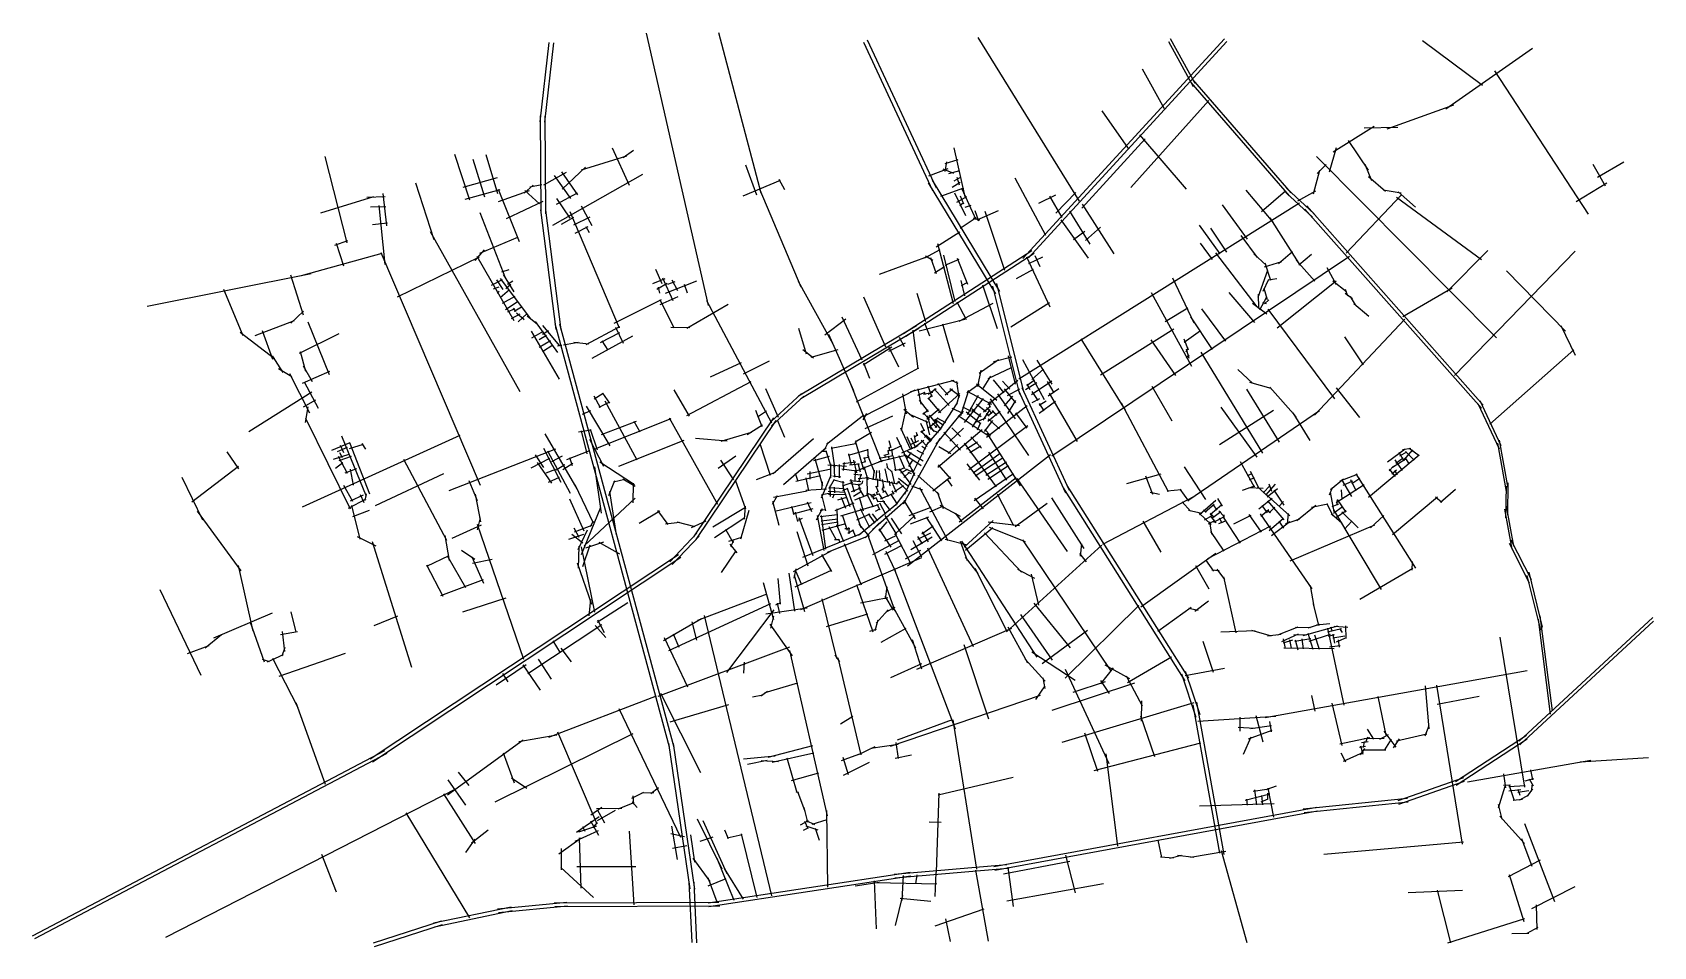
# Model space of a CAD drawing. Header units: metres. Extents: x -7974 to 264, y -42 to 4604.
import ezdxf

# ---------------------------------------------------------------- set-up
doc = ezdxf.new("R2010")
doc.units = ezdxf.units.M
doc.header["$MEASUREMENT"] = 0
doc.layers.add('路网', color=2, linetype='Continuous')

msp = doc.modelspace()

# ---------------------------------------------------------------- linework, layer by layer
at = {"layer": '路网'}
for p, q in [((-5349.9, 4552.8), (-5396.1, 4148.6)), ((-5325.5, 4551.1), (-5371.8, 4146.9)), ((-4855.6, 4599.6), (-4540.6, 3216.2)), ((-4487.5, 4603.6), (-4272.2, 3788.1)), ((-3751.5, 4554), (-3400.9, 3801)), ((-3732.3, 4566.8), (-3381.7, 3813.8)), ((-3170.2, 4577.4), (-2655.6, 3745.9)), ((-2941, 3454.5), (-1916.1, 4570.7)), ((-2912.4, 3458.7), (-1904.3, 4556.8)), ((-2201.7, 4557.1), (-2076.2, 4328.8)), ((-2192.9, 4573.5), (-2067.4, 4345.2)), ((-910.5, 4562.4), (-605.3, 4336.2)), ((-791.5, 4215.1), (-351.9, 4523.7)), ((-2334.2, 4417.8), (-2223.1, 4217.6)), ((-543.8, 4407.9), (-67.9, 3679.3)), ((-2087.9, 4348.3), (-1588.3, 3772.6)), ((-2079, 4364.7), (-1579.5, 3789)), ((-2539.6, 4205.4), (-2405.7, 4013.9)), ((-2392.5, 3814.9), (-1995.2, 4257.4)), ((-1088.9, 4112.9), (-751, 4236.4)), ((-5394.4, 4179.8), (-5390.4, 3682.8)), ((-5370, 4178), (-5366, 3681.1)), ((-1363.4, 3996.1), (-1155.7, 4127.9)), ((-1205.8, 4119.3), (-1035.1, 4121.6)), ((-2642.1, 3710.2), (-2318.6, 4062)), ((-2348.9, 4083.8), (-2111.5, 3807.8)), ((-1288.7, 4054.6), (-1185.6, 3903.8)), ((-6487.7, 3972.6), (-6376.7, 3535)), ((-5828.9, 3984.7), (-5753.6, 3752.3)), ((-5735.9, 3959.1), (-5676.6, 3767.6)), ((-5670.2, 3983.1), (-5610.8, 3784.4)), ((-5183.9, 3906), (-4954, 3976)), ((-5027.4, 4016.4), (-4941.7, 3827.3)), ((-4972.3, 3967.7), (-4919.4, 4005.2)), ((-3335.6, 3937.4), (-3269.1, 3957.6)), ((-3292.3, 4016.6), (-3235.7, 3767.6)), ((-1448.8, 3973.6), (-534.4, 3052)), ((-1382.1, 3894.8), (-1346.7, 4018.7)), ((-5375.6, 3828.3), (-5259.8, 3893.1)), ((-5328.6, 3624.4), (-4871.8, 3883.5)), ((-5322.6, 3875.7), (-5238.9, 3759.3)), ((-5285.6, 3894.5), (-5204, 3778.1)), ((-5282.1, 3806.7), (-5162.9, 3919.6)), ((-4350.5, 3930.5), (-4294.2, 3778.7)), ((-3418.6, 3874.2), (-3321.2, 3911.4)), ((-3348.4, 3910.8), (-3293.1, 3888.5)), ((-3336.1, 3897.5), (-3326.6, 3946.4)), ((-3317.5, 3887.4), (-3261.7, 3901.3)), ((-1463.6, 3782.8), (-1431.8, 3904)), ((-1444.8, 3886), (-1399.6, 3933.2)), ((-1202.6, 3934.6), (-1168.6, 3850.9)), ((-45.1, 3933.9), (17.3, 3823.5)), ((-20.5, 3867.5), (113.5, 3945.1)), ((-6027.2, 3839.3), (-5934.8, 3551.9)), ((-5784.8, 3817.2), (-5610.8, 3866.1)), ((-5775.4, 3756.8), (-5597.5, 3805)), ((-5606.3, 3807.6), (-5500.9, 3541.4)), ((-5605.5, 3745), (-5448.6, 3799.7)), ((-5474.3, 3785.9), (-5429, 3826.8)), ((-5472.4, 3800.6), (-5397.8, 3732)), ((-5445.5, 3818.7), (-5385.3, 3829.9)), ((-4362.4, 3773.8), (-4172.6, 3853.5)), ((-4067.9, 3308.6), (-4276.6, 3801.8)), ((-4180.3, 3857), (-4151.6, 3806)), ((-3421.3, 3839.2), (-3079.6, 3274.6)), ((-3402.1, 3852), (-3060.4, 3287.4)), ((-3357.9, 3771.5), (-3241.5, 3814.5)), ((-3300.6, 3816.5), (-3260.2, 3843.4)), ((-3289.8, 3848.8), (-3254.8, 3870.3)), ((-3276.9, 3867.6), (-3265.1, 3828.4)), ((-3250.6, 3808), (-3179.9, 3652.5)), ((-2981.9, 3865.3), (-2826.7, 3572.4)), ((-2773.1, 3684.7), (-2672.5, 3790.5)), ((-1807.9, 3801.8), (-1671, 3638.6)), ((-1728.1, 3693), (-1606.2, 3798.1)), ((-1604.4, 3789.4), (-1469.2, 3664.8)), ((-1601.7, 3811.4), (-1460.4, 3681.2)), ((-1543, 3748.1), (-1451.5, 3797.8)), ((-1184.4, 3871.7), (-1098.1, 3796.8)), ((-1110.8, 3803.8), (-1018.6, 3787.9)), ((-1034, 3793.6), (-945, 3716.1)), ((-130, 3744.8), (26.5, 3838.9)), ((-6508.2, 3687.2), (-6239.1, 3770.3)), ((-6275.2, 3766.1), (-6181, 3769.7)), ((-6256.2, 3717.8), (-6178.6, 3718.4)), ((-6213.9, 3724), (-6183.5, 3424.2)), ((-6193.2, 3784.4), (-6174.9, 3620.6)), ((-5564.3, 3658.6), (-5378.8, 3745.8)), ((-5310, 3730.1), (-5203.3, 3788.6)), ((-5310, 3759.3), (-5243.8, 3659.7)), ((-5185, 3721.7), (-5132, 3622.8)), ((-3288.3, 3788.5), (-3232.4, 3672.7)), ((-3276.1, 3741.2), (-3226.2, 3769.5)), ((-3260.6, 3724.3), (-3242.4, 3738.8)), ((-3259.6, 3772.6), (-3242.7, 3732.8)), ((-3233.4, 3715.8), (-3204.4, 3725.8)), ((-2960.9, 2842.7), (-1534.9, 3737.6)), ((-2859.1, 3736.4), (-2773.1, 3778.1)), ((-2806.2, 3771), (-2743.3, 3663.3)), ((-2639.3, 3731.2), (-2479.4, 3478)), ((-1928.5, 3726.8), (-1800.6, 3553.6)), ((-1498.6, 3721.7), (-602.3, 2709.9)), ((-1297.4, 3482.1), (-1014.9, 3780.7)), ((-1041.9, 3766), (-611.1, 3449.5)), ((-6245.2, 3626.7), (-6169.4, 3635.3)), ((-5699.6, 3687.9), (-5569.5, 3352.9)), ((-5391.8, 3701.4), (-5313.3, 3093.9)), ((-5367.4, 3699.6), (-5289, 3092.1)), ((-5286.1, 3628.9), (-5222.3, 3664.9)), ((-5242.2, 3693.3), (-4992.6, 3102.1)), ((-5223.2, 3625), (-5140.2, 3665.7)), ((-3260.1, 3608.1), (-3178.3, 3662.7)), ((-3192.6, 3661.6), (-3161.7, 3651.2)), ((-3185, 3698.5), (-3166, 3645.4)), ((-3173.6, 3651.6), (-3065.5, 3699.2)), ((-3133.8, 3695.4), (-3033.9, 3394.9)), ((-2747.3, 3651.7), (-2608.5, 3456.2)), ((-2704.4, 3694.9), (-2601.2, 3527.3)), ((-1686.7, 3660.6), (-1539, 3428.6)), ((-1507.4, 3705.3), (-611.1, 2693.5)), ((-6436.5, 3522.7), (-6370.6, 3545.5)), ((-5953.1, 3592.2), (-5496.2, 2778.1)), ((-5700.1, 3481.5), (-5506.5, 3563.3)), ((-5215.8, 3583.8), (-5150.2, 3618)), ((-5161.5, 3617.2), (-5144.6, 3586.8)), ((-3382.3, 3513.6), (-3261.7, 3589.5)), ((-2683.3, 3550.9), (-2626.6, 3593.7)), ((-2623, 3546.6), (-2546.9, 3614.2)), ((-2045.2, 3623.4), (-1939.7, 3477.9)), ((-1987.8, 3608.3), (-1906.8, 3487.1)), ((-1833.5, 3572.1), (-1751, 3459.2)), ((-6607.2, 3368), (-6195.8, 3481.7)), ((-6430.4, 3533.2), (-6393.4, 3416.8)), ((-6203.1, 3485.6), (-5698.5, 2303.4)), ((-6117.9, 3259.5), (-5701.8, 3463.1)), ((-5723.9, 3444.2), (-5676.1, 3498.8)), ((-5714.7, 3466.9), (-5527.2, 3140.2)), ((-3670, 3375.2), (-3421, 3466.7)), ((-3547.7, 3073.7), (-2895, 3495.5)), ((-3535.8, 3059.8), (-2883.1, 3481.5)), ((-3439.2, 3458.3), (-3361.1, 3500.8)), ((-3434.9, 3468.9), (-3397.7, 3445.7)), ((-3375.4, 3531.1), (-3294.3, 3225.3)), ((-3344.8, 3472.2), (-3285.9, 3236.1)), ((-2921.7, 3462.6), (-2804.5, 3208.5)), ((-2909.8, 3428.6), (-2838.7, 3463.4)), ((-2879.5, 3470.5), (-2855.5, 3413.3)), ((-2793.1, 2451.7), (-1281.5, 3467.3)), ((-2040.6, 3533.2), (-1978.6, 3449.6)), ((-1962.5, 3482.6), (-1751.2, 3208.6)), ((-1767.8, 3478.7), (-1704.9, 3420)), ((-1641.7, 3430), (-1571.3, 3490.9)), ((-1538.1, 3422.3), (-1474.3, 3476.9)), ((-786.7, 3285.7), (-578.2, 3496.1)), ((-747.2, 2860.1), (-135, 3491.2)), ((-7391.3, 3213), (-6557, 3379.2)), ((-5589, 3387.1), (-5551, 3398.9)), ((-4808.1, 3399.9), (-4775.9, 3328.3)), ((-3409.5, 3459.5), (-3381.1, 3378.6)), ((-3389.5, 3382.3), (-3338.3, 3413.9)), ((-3336, 3420.8), (-3264.6, 3451.8)), ((-3275.5, 3455.5), (-3222.1, 3323.8)), ((-2973.2, 3353.2), (-2886.7, 3400.7)), ((-1744.9, 3258.8), (-1696.8, 3395.3)), ((-1713.4, 3411.6), (-1625, 3439)), ((-1712.1, 3432.5), (-1683.2, 3344.3)), ((-1552.6, 3446.2), (-1457.9, 3339.5)), ((-1395.9, 3409.6), (-1349.3, 3322.4)), ((-484, 3392.5), (-183.6, 3084.5)), ((-7003.2, 3299.5), (-6905, 3063.1)), ((-6662.9, 3371.1), (-6598.3, 3168.7)), ((-5640.2, 3319.7), (-5584.4, 3347.4)), ((-5631.5, 3300.4), (-5602.1, 3311.4)), ((-5615.9, 3346.3), (-5584.1, 3297.9)), ((-5597, 3353), (-5443.3, 3147.5)), ((-5597, 3257), (-5549.1, 3296.6)), ((-5581, 3374), (-5527, 3284.6)), ((-5569, 3301.9), (-5542.9, 3323.4)), ((-5559.6, 3323.9), (-5531.8, 3341.8)), ((-4821.4, 3328.3), (-4757.9, 3352.4)), ((-4800.8, 3298.3), (-4748, 3329.6)), ((-4794.8, 3308.2), (-4787.1, 3279)), ((-4772.9, 3356.6), (-4718.9, 3241.3)), ((-4756.6, 3278.6), (-4597.4, 3340.8)), ((-4744.2, 3324.9), (-4708.1, 3338.2)), ((-4724, 3345.5), (-4696.5, 3292.3)), ((-4661.8, 3323.6), (-4645.9, 3279.9)), ((-4082.9, 3339.4), (-3906.2, 3021.8)), ((-3256, 3342), (-3238, 3265.4)), ((-3253.5, 3317.6), (-3224.3, 3332.8)), ((-3145.8, 3320), (-3070.7, 3098.7)), ((-3094.9, 3314.1), (-2957.5, 2764.9)), ((-3075.7, 3326.9), (-2938.3, 2777.7)), ((-2180.4, 3356.9), (-2071.5, 3128.3)), ((-1720.2, 3289.2), (-1690.7, 3349)), ((-1716.7, 3304), (-1699.9, 3245.8)), ((-1694.8, 3346.3), (-1650.4, 3353.1)), ((-1648.9, 3103.1), (-1348.3, 3340.4)), ((-1365.1, 3340.7), (-1296.7, 3286.2)), ((-1303.6, 3298.6), (-1291.7, 3264.9)), ((-1010.5, 3159.1), (-759.6, 3305.6)), ((-5613, 3279.8), (-5601.6, 3288.3)), ((-5585, 3227.5), (-5520.6, 3263.3)), ((-5569.3, 3194.8), (-5505.7, 3238.6)), ((-5018.3, 3126.1), (-4776.5, 3245.8)), ((-4785.7, 3245.8), (-4714.5, 3102.4)), ((-4784.5, 3220.3), (-4693.1, 3261.9)), ((-4648.6, 3100), (-4438.3, 3222.4)), ((-4548.4, 3241.3), (-4218.2, 2619.4)), ((-3750.2, 3259.7), (-3639.5, 3005.9)), ((-3479.1, 3277.7), (-3436.4, 3135.3)), ((-3276.4, 3234.8), (-3229.6, 3145)), ((-3264.9, 3135.5), (-3091.5, 3228)), ((-3001.3, 3107.9), (-2806.3, 3230.2)), ((-2288.7, 3281.7), (-2083.4, 2906.9)), ((-1894.2, 3281), (-1764.6, 3129.1)), ((-1773.3, 3226.9), (-1700.5, 3173.2)), ((-1742.4, 3200.9), (-1743.4, 3272.8)), ((-1736.3, 3193.5), (-1701.7, 3259.2)), ((-1723.9, 3230.4), (-1705.4, 3226.7)), ((-1713.6, 3224.6), (-1691.7, 3243.8)), ((-1303.6, 3278.8), (-1265.9, 3251)), ((-1277.2, 3261.9), (-1252.2, 3218.6)), ((-1259.2, 3226.6), (-1182.8, 3161)), ((-6842.6, 3063.8), (-6642.6, 3140.2)), ((-6660.9, 3126.8), (-6595.5, 3186.5)), ((-6574.3, 3133), (-6465.5, 2865.3)), ((-5558, 3182.8), (-5521.9, 3200.8)), ((-5539.2, 3149.5), (-5495.9, 3173.5)), ((-5530.6, 3201.8), (-5516.8, 3184.7)), ((-5525.2, 3186.4), (-5485.1, 3211)), ((-5514.2, 3179.3), (-5475.6, 3145.1)), ((-5505.7, 3133.6), (-5459.4, 3174.9)), ((-5460.3, 3162.9), (-5406.6, 3121.3)), ((-5418.5, 3133.7), (-5306.3, 2976.2)), ((-3946.5, 3066.6), (-3839.8, 3147.6)), ((-3860.8, 3158.5), (-3758.7, 2939.7)), ((-3468.1, 3087.4), (-3235, 3147.1)), ((-2217.9, 3133.7), (-2101.9, 3203.9)), ((-2088.7, 3158.8), (-1979.8, 2992.3)), ((-2032.7, 3198.5), (-1911.8, 3034.4)), ((-1695.4, 3197.2), (-1357.5, 2741.7)), ((-1458.6, 2658.6), (-1000.1, 3146.5)), ((-6917.4, 3080.8), (-6743.1, 2946.9)), ((-6807.1, 3088.5), (-6753.6, 2943.7)), ((-6616.7, 2973.3), (-6414.4, 3074.1)), ((-5438.9, 3085.3), (-5296.7, 2841.4)), ((-5436.9, 3052.2), (-5377.3, 3084.9)), ((-5398.7, 3043.2), (-5361.6, 3064.6)), ((-5382.2, 3113.6), (-5296.3, 3010.5)), ((-5381.6, 3069.4), (-5350.9, 3089)), ((-5319.1, 3124.1), (-4738.4, 972.6)), ((-5294.8, 3122.3), (-4714, 970.8)), ((-5159.9, 3018), (-4989, 3109.7)), ((-5129.8, 2948.6), (-4922.1, 3061.8)), ((-5087.4, 3027.3), (-4988.6, 3078.9)), ((-5011.7, 3106), (-4971.6, 3024.3)), ((-4730.4, 3105.7), (-4633.1, 3103.6)), ((-4081.2, 2756.9), (-3481.3, 3114.6)), ((-4080.8, 3100.8), (-4041.9, 2970.5)), ((-4069.3, 2743), (-3469.5, 3100.7)), ((-3929.1, 3069.6), (-3801.2, 2784.2)), ((-3569.1, 3054.9), (-3543.5, 3008.1)), ((-3500.1, 3090.1), (-3474.1, 2894.3)), ((-3441.4, 3127.8), (-3415.7, 3061.7)), ((-3348.6, 3122.3), (-3294.2, 2927.8)), ((-2546.3, 2862.8), (-2173.5, 3096.6)), ((-2120.8, 3028.6), (-2037.6, 3088.4)), ((-1307.2, 3055.8), (-1211, 2914.8)), ((-207.1, 3113.7), (-135.1, 2962.7)), ((-6612.7, 2982.6), (-6585.5, 2881.8)), ((-5399.4, 3003.4), (-5341.9, 3037.2)), ((-5382.7, 2981.7), (-5329.9, 3015.8)), ((-5306, 3010.8), (-5283.7, 3014.5)), ((-5274.6, 3015.4), (-5200.7, 3028.8)), ((-5222.3, 3029.2), (-5145.8, 3021.7)), ((-5080, 3035.8), (-5049.2, 2988.7)), ((-4058.2, 2991.7), (-4004.3, 2949.7)), ((-4017, 2953.7), (-3880.2, 2992.2)), ((-3752.2, 2914.4), (-3606.8, 3005.7)), ((-3623.7, 3007.6), (-3572.4, 2904.7)), ((-3621.7, 2983), (-3537.7, 3026.4)), ((-2646.5, 3045.8), (-2421.6, 2683.7)), ((-2290.5, 3041.3), (-2165.8, 2860.7)), ((-2122.2, 3046.7), (-2100.8, 2990.3)), ((-2111.7, 2979.6), (-2101.3, 3002.5)), ((-2111.7, 2995.3), (-2097.3, 2948.8)), ((-2036.3, 2978.8), (-1723.5, 2464.7)), ((-567.4, 2612.1), (-142, 2991.1)), ((-6756.3, 2959.8), (-6701.9, 2874.7)), ((-6723.3, 2894.8), (-6655.1, 2855.4)), ((-6597.5, 2909.7), (-6552.4, 2829.5)), ((-4528.9, 2853.1), (-4370.6, 2925.7)), ((-4360.4, 2868.3), (-4228.6, 2934.7)), ((-3786.1, 2726), (-3469.8, 2899.6)), ((-3750.3, 2923.6), (-3719.4, 2846.3)), ((-3169.6, 2804.3), (-3152.7, 2887.1)), ((-3163.4, 2871.2), (-3065.5, 2941.7)), ((-3117.6, 2844.8), (-2997.9, 2900.5)), ((-3089.8, 2931.8), (-2996.9, 2955.3)), ((-3015.3, 2960), (-2980.3, 2815.4)), ((-2943, 2940.8), (-2832.8, 2737.6)), ((-2896.1, 2839.1), (-2835.3, 2893)), ((-2870.2, 2937.3), (-2794, 2815.9)), ((-2110.9, 2950.7), (-2095.2, 2963.5)), ((-1848.6, 2891.1), (-1773.4, 2820.5)), ((-6666.7, 2870.1), (-6566.2, 2670.5)), ((-6601.4, 2821.3), (-6462.1, 2881.6)), ((-6593.4, 2827.9), (-6521.8, 2694.7)), ((-4647.7, 2656.4), (-4321.3, 2829.1)), ((-3656.8, 2420.3), (-3821.9, 2833)), ((-3510.9, 2778.7), (-3289.8, 2837)), ((-3424.2, 2808.2), (-3403.8, 2751.6)), ((-3372.7, 2819.5), (-3322.8, 2761.2)), ((-3305.5, 2837), (-3271.9, 2821.3)), ((-3278.9, 2829.6), (-3266, 2747.9)), ((-3225.4, 2772), (-3162.4, 2816.9)), ((-3176.1, 2817.8), (-3072.9, 2735)), ((-3145.9, 2788.3), (-3103.5, 2856.1)), ((-3119.1, 2712.7), (-2966.4, 2836.3)), ((-3092.5, 2837.7), (-3037.1, 2772.2)), ((-3043.8, 2831.4), (-3007.3, 2790.6)), ((-2927.6, 2789.4), (-2870, 2824.9)), ((-2921.4, 2818), (-2906.2, 2789.7)), ((-2920.3, 2808.6), (-2882.2, 2837.7)), ((-2897.8, 2763), (-2793.3, 2833.5)), ((-2817.3, 2830), (-2783.4, 2771.5)), ((-2285.6, 2805.6), (-2183.3, 2629.8)), ((-1789.3, 2826.5), (-1680.5, 2796.2)), ((-6873.6, 2575.3), (-6553.5, 2777.4)), ((-6596.8, 2701.3), (-6534.4, 2737.1)), ((-5121.1, 2756), (-5088.9, 2697.5)), ((-5120.1, 2742), (-5073, 2769.4)), ((-5093.3, 2699.1), (-5042.9, 2723.7)), ((-5077.8, 2770.1), (-5040.7, 2719.5)), ((-5064.4, 2730.7), (-4901.8, 2432.1)), ((-4714.5, 2786.5), (-4636.7, 2652.7)), ((-4247.9, 2794.5), (-4183.7, 2648.3)), ((-4220.3, 2626.6), (-4065.6, 2768.3)), ((-4218.2, 2603.7), (-4053.7, 2754.4)), ((-3745.4, 2655.4), (-3488.7, 2786.4)), ((-3553.2, 2766.4), (-3533.3, 2665.8)), ((-3475.4, 2792.4), (-3458.6, 2714.8)), ((-3474.4, 2760), (-3436.9, 2775.1)), ((-3467.1, 2734.8), (-3422.8, 2676.1)), ((-3445.8, 2765.5), (-3398.2, 2775.9)), ((-3445.7, 2775.1), (-3435.7, 2763.7)), ((-3423.4, 2746.2), (-3359.3, 2670.8)), ((-3422.6, 2765.5), (-3381.4, 2794.1)), ((-3422, 2739.1), (-3401.5, 2761.1)), ((-3391.5, 2792.4), (-3315.4, 2707.9)), ((-3369.2, 2670.9), (-3261.5, 2768)), ((-3364.1, 2581.1), (-3273.4, 2721)), ((-3335.4, 2761.7), (-3298.1, 2791.9)), ((-3311.7, 2794.3), (-3261.5, 2757.3)), ((-3276.4, 2714), (-3265.1, 2756.5)), ((-3255.6, 2657.3), (-3215.6, 2784.8)), ((-3237.2, 2621.8), (-3141.3, 2742.9)), ((-3224.5, 2780.3), (-3101, 2714.6)), ((-3222.5, 2661.5), (-3165.9, 2760.8)), ((-3109.5, 2727.4), (-3111.1, 2700.5)), ((-3107.8, 2741.9), (-2912.8, 2453.3)), ((-3069.2, 2766.8), (-2980, 2639.7)), ((-3036, 2793), (-2977.5, 2720.4)), ((-3034.8, 2706.3), (-2991.6, 2754.5)), ((-3019.1, 2757.7), (-2955.9, 2793)), ((-3016.7, 2666.8), (-2977.4, 2732.6)), ((-2965.4, 2786.4), (-2724, 2264.4)), ((-2946.2, 2799.2), (-2704.8, 2277.2)), ((-2895.9, 2778.5), (-2864.7, 2733)), ((-2893.4, 2723.2), (-2854.2, 2742.7)), ((-2858.6, 2669.3), (-2775.8, 2730.1)), ((-2858.3, 2709.8), (-2823.3, 2731.5)), ((-2811.6, 2755.9), (-2757.9, 2793.3)), ((-2808.1, 2770.8), (-2664.7, 2524.3)), ((-2442, 2720.4), (-2202.7, 2270.5)), ((-1804.9, 2790.9), (-1638.5, 2522)), ((-1686.3, 2800.1), (-1552.2, 2650)), ((-1349.4, 2796.5), (-1230.7, 2647)), ((-619.5, 2733.5), (-511.7, 2503.8)), ((-6586.1, 2643.1), (-6359.9, 2182.3)), ((-6585.5, 2620.5), (-6572.2, 2700.9)), ((-5177.8, 2663.4), (-5136.2, 2681.3)), ((-5160.2, 2705), (-5039.3, 2503.4)), ((-5111.5, 2489.5), (-4728, 2641.9)), ((-4737.4, 2644.3), (-4492.9, 2206.8)), ((-4612.3, 2040), (-4206.4, 2644.6)), ((-4298.7, 2684.3), (-4266.7, 2600.9)), ((-4289.9, 2649.6), (-4243.5, 2679.9)), ((-3938.2, 2510.9), (-3749, 2659.7)), ((-3753, 2634.6), (-3734.2, 2666.3)), ((-3741.8, 2590.5), (-3601.6, 2655.8)), ((-3535.1, 2688.1), (-3559.9, 2580.3)), ((-3545.4, 2689.3), (-3496.6, 2649)), ((-3512.8, 2661.6), (-3423, 2622.5)), ((-3448.5, 2662.8), (-3422.8, 2685.2)), ((-3447.7, 2670.8), (-3414.8, 2636.4)), ((-3429.7, 2638.6), (-3367, 2690.5)), ((-3424.7, 2654.5), (-3408.2, 2586)), ((-3416.9, 2658.3), (-3358.3, 2585.7)), ((-3392, 2637.2), (-3378.5, 2619.1)), ((-3389.8, 2631.6), (-3371, 2644.1)), ((-3387.6, 2638.1), (-3343.9, 2607.6)), ((-3382.2, 2511.6), (-3243.4, 2681.2)), ((-3378.8, 2644.4), (-3334.7, 2621.8)), ((-3302.2, 2694.1), (-3245.9, 2669.1)), ((-3269.8, 2656.5), (-3107.1, 2548.1)), ((-3248.4, 2700.6), (-3204.4, 2678.2)), ((-3229.4, 2675.2), (-3154.4, 2615.3)), ((-3209, 2696.4), (-3184.6, 2681.8)), ((-3198.4, 2683.8), (-3152.7, 2651.2)), ((-3196.8, 2596.6), (-3154, 2667.1)), ((-3176.8, 2714.4), (-3127, 2676.5)), ((-3176.4, 2625.1), (-3129.5, 2644.7)), ((-3142.1, 2633.3), (-3106.6, 2687.1)), ((-3141.7, 2674.8), (-3105.4, 2704.6)), ((-3127.4, 2666.3), (-3111.5, 2654.4)), ((-3126.2, 2546.7), (-2918.6, 2707.3)), ((-3126.2, 2698.1), (-3098.9, 2667.1)), ((-3119.7, 2627.5), (-3055.7, 2679.3)), ((-3117.7, 2656.1), (-3090.3, 2680.1)), ((-3116.4, 2640.2), (-3058.9, 2589.2)), ((-3097.7, 2681.8), (-3075.6, 2657.3)), ((-2978.1, 2669.7), (-2920.3, 2593.2)), ((-2858.1, 2717.3), (-2834.2, 2680.1)), ((-2097.5, 2227.7), (-1433.5, 2682.8)), ((-1941.3, 2510), (-1667.2, 2683.2)), ((-1934.9, 2699.5), (-1751.6, 2444.7)), ((-1569.1, 2670.7), (-1482.7, 2528.9)), ((-628.3, 2717.1), (-520.5, 2487.4)), ((-6601.4, 2193), (-5800.8, 2557.2)), ((-5369.9, 2563.6), (-5206.8, 2284.8)), ((-5198.7, 2574.1), (-5134.3, 2584.5)), ((-5185.8, 2578.2), (-5156.7, 2462)), ((-5139.9, 2588), (-5104.3, 2481.7)), ((-5081.7, 2560.4), (-4903.6, 2627.8)), ((-4917.2, 2627.8), (-4888.1, 2574.5)), ((-4600.5, 2026), (-4194.5, 2630.7)), ((-4473.6, 2526.6), (-4320.2, 2571.3)), ((-4341.4, 2560.5), (-4263.1, 2609.2)), ((-4189.9, 2635.2), (-4152.6, 2546.4)), ((-3792.6, 2523.1), (-3710.1, 2572)), ((-3562.3, 2593.6), (-3512.2, 2483.4)), ((-3493.8, 2555.8), (-3485.8, 2517.8)), ((-3493.2, 2547.3), (-3475, 2560.9)), ((-3483, 2572.8), (-3477.3, 2553.8)), ((-3461, 2617.6), (-3443.2, 2578.4)), ((-3460.1, 2571.2), (-3441.3, 2585.6)), ((-3459.6, 2578.2), (-3410.3, 2523.4)), ((-3440.1, 2544.6), (-3428.5, 2556.2)), ((-3434.6, 2557.5), (-3402.9, 2531.4)), ((-3434.5, 2631.5), (-3415.8, 2558.6)), ((-3431.2, 2506.8), (-3353.1, 2595.6)), ((-3420.7, 2593.6), (-3380.8, 2626.6)), ((-3415.3, 2606.4), (-3393.9, 2575.7)), ((-3400.8, 2581.9), (-3371.5, 2570)), ((-3400, 2618.3), (-3377.8, 2595.8)), ((-3386.5, 2596.3), (-3373, 2609.5)), ((-3372.2, 2394.9), (-3147.5, 2585.3)), ((-3342, 2571.2), (-3258, 2481)), ((-3312.8, 2526), (-3242.8, 2593)), ((-3301.3, 2594.3), (-3258.2, 2550)), ((-3215.8, 2381.5), (-2915.7, 2605.2)), ((-3170.7, 2584.3), (-3154.4, 2621.4)), ((-3136, 2575.8), (-3093.6, 2631.2)), ((-3134, 2586), (-3105.4, 2554.6)), ((-3124.7, 2567.2), (-2955.1, 2299.9)), ((-6986.7, 2471.9), (-6927.4, 2386.5)), ((-6453.1, 2481.1), (-6359.2, 2519.3)), ((-6423.1, 2474.3), (-6372, 2496.5)), ((-6410, 2505.5), (-6392.7, 2468.5)), ((-6402.9, 2553.2), (-6277.7, 2246.3)), ((-6363.2, 2520.3), (-6261.7, 2259)), ((-6362, 2489.4), (-6291.3, 2511.5)), ((-6299.5, 2514.1), (-6280.6, 2484.9)), ((-5856.2, 2275.7), (-5313.5, 2486.8)), ((-5377.4, 2490.9), (-5289.4, 2318.2)), ((-5357.1, 2476.4), (-5240.7, 2262)), ((-5257.7, 2432.4), (-5141.4, 2478.5)), ((-5143.2, 2535.8), (-5071.1, 2399.1)), ((-4993.3, 2399.8), (-4662.2, 2530.6)), ((-4604.3, 2541), (-4444.1, 2528.2)), ((-4277.9, 2514.9), (-4224.6, 2354)), ((-4209.4, 2362.5), (-4005.3, 2539)), ((-4157.2, 2306.1), (-3940.2, 2493.5)), ((-3964.7, 2475.2), (-3937.8, 2474.9)), ((-3949.3, 2482.7), (-3928, 2523.3)), ((-3942.6, 2476.5), (-3915.9, 2399)), ((-3915, 2491.2), (-3790.6, 2514.9)), ((-3896.8, 2393.4), (-3910.8, 2496.8)), ((-3827.7, 2455.3), (-3725.1, 2484.6)), ((-3793.9, 2512.5), (-3785.8, 2531.3)), ((-3790.8, 2522.3), (-3750.6, 2382.1)), ((-3729.6, 2485.9), (-3726.8, 2442.3)), ((-3628.2, 2475.3), (-3617.2, 2484.6)), ((-3626.5, 2479), (-3623.2, 2457.9)), ((-3623, 2490.1), (-3611.7, 2500)), ((-3622, 2530.5), (-3611.8, 2494.7)), ((-3621.2, 2494.3), (-3617.4, 2477.5)), ((-3611.8, 2478.9), (-3556.2, 2504.3)), ((-3607.3, 2485.4), (-3605.3, 2449.5)), ((-3583.5, 2546.7), (-3490.9, 2352.5)), ((-3555.6, 2467.6), (-3472.5, 2503.6)), ((-3547.9, 2208.5), (-3361.2, 2541.7)), ((-3529.9, 2550.6), (-3503.3, 2486.7)), ((-3526.8, 2475.6), (-3446.9, 2425.5)), ((-3509.9, 2543.6), (-3486.1, 2493.4)), ((-3509.1, 2511.3), (-3469.9, 2530.3)), ((-3500.2, 2365.5), (-3421.7, 2521.7)), ((-3494.6, 2492), (-3444.4, 2530.6)), ((-3480.5, 2480.2), (-3446, 2462.2)), ((-3456.9, 2532), (-3426.5, 2500)), ((-3454.6, 2501.3), (-3433.7, 2487.9)), ((-3367.3, 2499.2), (-3306.8, 2463.2)), ((-3320.5, 2462.8), (-3272, 2508.7)), ((-3239.2, 2516), (-3077, 2294.1)), ((-3228, 2486.9), (-3171.4, 2522.7)), ((-3209.8, 2467.9), (-3155.3, 2501.8)), ((-3205.3, 2548.2), (-3151.4, 2489.9)), ((-1088.5, 2422), (-998.3, 2488)), ((-1025.8, 2452.4), (-989.7, 2472.3)), ((-1011.9, 2484.4), (-968.9, 2490.4)), ((-1004.8, 2428.9), (-959.2, 2482.5)), ((-996.7, 2474.6), (-952.7, 2429.8)), ((-978.1, 2491.5), (-927.3, 2454.2)), ((-529.3, 2515.7), (-484.6, 2271.1)), ((-520.5, 2532.1), (-475.8, 2287.5)), ((-7164.5, 2218.1), (-6927.4, 2398.9)), ((-6443.1, 2435.3), (-6364.9, 2459.5)), ((-6433.4, 2389.4), (-6396.3, 2418.2)), ((-6420.5, 2449.8), (-6374.9, 2363.6)), ((-6414.4, 2428.8), (-6351.6, 2450.8)), ((-6412.7, 2468.5), (-6400.5, 2443.7)), ((-6087.8, 2434.9), (-5869.7, 2023.9)), ((-5439.4, 2390), (-5344.2, 2440.3)), ((-5419.8, 2457.3), (-5376.6, 2392.1)), ((-5409.4, 2417.4), (-5335.9, 2312)), ((-5333.8, 2423.3), (-5280.2, 2452.3)), ((-5313, 2380.5), (-5268.1, 2408.3)), ((-5278.5, 2382.6), (-5227, 2413.7)), ((-5244.4, 2444), (-5231.1, 2402.9)), ((-5116.8, 2395), (-5083.9, 2160.4)), ((-5090.2, 2421.2), (-4915.2, 2306.2)), ((-4489, 2388.7), (-4399.2, 2451)), ((-4477.3, 2429.2), (-4411.1, 2329.3)), ((-4002.7, 2427.3), (-3924.2, 2449.6)), ((-3997.6, 2438.5), (-3958.6, 2300.2)), ((-3931.9, 2405.4), (-3837.6, 2398.8)), ((-3917.9, 2411.3), (-3917.9, 2340.1)), ((-3901.9, 2408.4), (-3897.8, 2343.9)), ((-3875, 2408.2), (-3873.6, 2339.6)), ((-3855, 2413), (-3790.1, 2422)), ((-3851.5, 2377.7), (-3848.1, 2418)), ((-3826.5, 2461.5), (-3813.6, 2403.8)), ((-3821.5, 2405.6), (-3770.6, 2411.7)), ((-3800.9, 2429.4), (-3786.9, 2365.6)), ((-3792, 2374.5), (-3742.4, 2392.8)), ((-3779.6, 2414.9), (-3767.4, 2369.8)), ((-3763, 2416.2), (-3740.6, 2422.8)), ((-3762.8, 2385), (-3648.3, 2430.1)), ((-3750.8, 2440.1), (-3722.7, 2447.4)), ((-3748.4, 2397.7), (-3728.3, 2330)), ((-3747.5, 2444), (-3741.7, 2420.3)), ((-3730.4, 2455.8), (-3695.6, 2367.3)), ((-3672.4, 2422.8), (-3537.7, 2454.6)), ((-3671.7, 2439.1), (-3600, 2453.5)), ((-3647.4, 2454.6), (-3621, 2462.1)), ((-3644.6, 2457.4), (-3638.2, 2443.3)), ((-3634, 2413), (-3629.5, 2388.7)), ((-3632.5, 2394), (-3604.9, 2369.3)), ((-3626, 2451.7), (-3620.5, 2433.6)), ((-3599.9, 2448.2), (-3588.2, 2375.8)), ((-3570.4, 2452.8), (-3542.5, 2387.6)), ((-3570.1, 2379), (-3541.7, 2392.7)), ((-3546.5, 2461.8), (-3457, 2403.1)), ((-3529.5, 2440.5), (-3506.2, 2469.1)), ((-3527.6, 1892.5), (-2800.2, 2458.8)), ((-3520.9, 2398.1), (-3498.5, 2433.2)), ((-3371.4, 2405.5), (-3309.4, 2335.4)), ((-3226.4, 2411.6), (-3160.9, 2327.5)), ((-3193.2, 2365.1), (-3056.3, 2465.1)), ((-3183.2, 2349.5), (-3040.8, 2443.8)), ((-3128.8, 2353), (-3023.8, 2421.4)), ((-3118.2, 2334), (-3013.4, 2403.3)), ((-3115.3, 2470), (-3024.1, 2328.9)), ((-2120.5, 2395.3), (-2013.7, 2230.2)), ((-1837, 2423), (-1765.9, 2293.8)), ((-1183.8, 2241.3), (-926.7, 2457.6)), ((-1079.7, 2376), (-1056.9, 2399)), ((-1062.6, 2394.2), (-999, 2434.3)), ((-1050.9, 2430.8), (-1013.1, 2376.6)), ((-1046, 2414.2), (-1008.4, 2440.8)), ((-1030.8, 2471), (-1004.4, 2426.4)), ((-998.7, 2441.7), (-979, 2411.8)), ((-7213.9, 2343.3), (-7109.6, 2126.5)), ((-6385.3, 2364.6), (-6325.4, 2387.7)), ((-6358.6, 2383.8), (-6344.3, 2302.8)), ((-6230.8, 2199.6), (-5882.5, 2362)), ((-5756.5, 2326.4), (-5713.7, 2225.1)), ((-5362.4, 2365.1), (-5314.2, 2384.7)), ((-5351.7, 2317.4), (-5296, 2342.7)), ((-5217.9, 2306.6), (-5124.2, 2110.9)), ((-5015.8, 2325.4), (-5046.5, 2249)), ((-4963.8, 2331.3), (-5021.5, 2318.3)), ((-4911, 2295.3), (-4974, 2333.3)), ((-4921.6, 2212.7), (-4919.4, 2312.3)), ((-4402.5, 2329.3), (-4350.2, 2182.9)), ((-4294.2, 2332.3), (-4198.6, 2368.4)), ((-4097.7, 2363.3), (-4083.9, 2322.6)), ((-4095.1, 2323.7), (-3968.8, 2352)), ((-4043.4, 2340.7), (-4030.9, 2273.7)), ((-4037.3, 2360.1), (-3914.2, 2385.3)), ((-4021.3, 2333.2), (-4021.5, 2371.9)), ((-3961.1, 2319.5), (-3964.2, 2280.4)), ((-3964, 2237.6), (-3915.4, 2353.1)), ((-3924.5, 2286.4), (-3898.2, 2332.8)), ((-3906.3, 2349.4), (-3865.7, 2344.4)), ((-3902.2, 2330), (-3849.3, 2317)), ((-3860.4, 2385), (-3785.7, 2375.3)), ((-3856.8, 2299.5), (-3804.3, 2317.2)), ((-3855.8, 2322.3), (-3854.1, 2283)), ((-3820.2, 2326.1), (-3765, 2321.8)), ((-3816.7, 2332.6), (-3798.4, 2268)), ((-3815.4, 2311), (-3768.1, 2303.6)), ((-3799.8, 2358.4), (-3759.1, 2354.9)), ((-3793.8, 2379.1), (-3794.9, 2321)), ((-3778.2, 2302.2), (-3756.2, 2312.9)), ((-3777.3, 2336.7), (-3723.6, 2341.6)), ((-3773.7, 2319.4), (-3761.5, 2360.5)), ((-3773.7, 2310.2), (-3772, 2281.7)), ((-3756.4, 2324.5), (-3758.6, 2308.9)), ((-3738, 2342.4), (-3579.5, 2309.8)), ((-3730.9, 2246.2), (-3731.6, 2349.6)), ((-3697.1, 2379.6), (-3702.9, 2329.9)), ((-3685, 2377.4), (-3688.6, 2328.2)), ((-3679.2, 2335.7), (-3680, 2294.4)), ((-3670.3, 2377.7), (-3667.2, 2325.9)), ((-3656.2, 2331.3), (-3647.6, 2288.1)), ((-3642.4, 2385.5), (-3627.5, 2315.5)), ((-3621, 2323.4), (-3616.6, 2299)), ((-3608.5, 2375.4), (-3593.5, 2309.5)), ((-3608.4, 2321.1), (-3584.7, 2267.9)), ((-3592.7, 2383.1), (-3563.4, 2380.4)), ((-3587.1, 2309.3), (-3566.5, 2321.5)), ((-3576.1, 2322.6), (-3526.1, 2272.9)), ((-3572.8, 2337.5), (-3520.2, 2295.5)), ((-3570, 2385.7), (-3510.3, 2305.9)), ((-3561.8, 2365.2), (-3524.6, 2384.6)), ((-3546, 2341.6), (-3516.6, 2369.1)), ((-3540.9, 2257.1), (-3490.3, 2367.2)), ((-3536.7, 2385.1), (-3507, 2372.1)), ((-3525, 2368.8), (-3508.6, 2362.8)), ((-3511.8, 2371.7), (-3500.8, 2382.3)), ((-3474.9, 2351.9), (-3366.9, 2254.9)), ((-3398.3, 2273.1), (-3309.4, 2344.4)), ((-3327.7, 2334.2), (-3302.5, 2298.3)), ((-3264.3, 2115.9), (-2974.9, 2342.1)), ((-3188.8, 2224.6), (-2988.8, 2361.7)), ((-2971.1, 2335.9), (-2716, 1965.7)), ((-2413.2, 2310.7), (-2237.5, 2360.2)), ((-2317, 2349.8), (-2281.9, 2257.7)), ((-1799.4, 2351), (-1775.3, 2361.2)), ((-1789.1, 2329.6), (-1763.1, 2341.9)), ((-1786.7, 2373.4), (-1741.1, 2286.6)), ((-1705.8, 2251.7), (-1657.5, 2308.1)), ((-1690.9, 2309.7), (-1676.7, 2272.8)), ((-1377.5, 2280.6), (-1311.1, 2334.7)), ((-1349.7, 2215), (-1207.3, 2306.9)), ((-1329, 2325.1), (-1241.1, 2358.4)), ((-1322.3, 2331.4), (-1271.1, 2245.4)), ((-1312.6, 2302.3), (-1263.8, 2324.4)), ((-1275.3, 2331.8), (-1248.2, 2275)), ((-1270.1, 2311.4), (-1228.3, 2338.5)), ((-1248.1, 2360.4), (-946.1, 1880.2)), ((-1080.4, 2384.1), (-1049, 2347.4)), ((-1066.5, 2360.2), (-1041.5, 2381.1)), ((-1052.2, 2376.6), (-1039.4, 2355.3)), ((-476.9, 2313.8), (-479.1, 2152.7)), ((-6392.5, 2302), (-6346.9, 2220.9)), ((-6367.8, 2185.7), (-6278.2, 2233.5)), ((-6356.9, 2223.3), (-6291.9, 2253.8)), ((-6309, 2254.8), (-6289.3, 2213.8)), ((-6283.7, 2225.2), (-6276, 2259.3)), ((-5724, 2257.6), (-5697.5, 2116.9)), ((-5244.9, 2232.5), (-5171.5, 2070.5)), ((-5170.6, 1994.2), (-4911.5, 2236.5)), ((-5042.2, 2270.8), (-5008.1, 2050)), ((-4212.4, 2206.6), (-4187.9, 2249.6)), ((-4207.8, 2241.9), (-4036.9, 2273.1)), ((-4043.8, 2277.6), (-3938.8, 2284.3)), ((-3963.3, 2253.4), (-3944.1, 2172)), ((-3961.9, 2254.5), (-3916.3, 2264.4)), ((-3929.9, 2271.4), (-3843.3, 2267.2)), ((-3928.2, 2257.3), (-3838.5, 2255.6)), ((-3926.1, 2290), (-3849.6, 2285.7)), ((-3922.6, 2299.4), (-3920.9, 2244.6)), ((-3906.4, 2239.1), (-3898.6, 2258.4)), ((-3895.7, 2263.4), (-3898.4, 2292.8)), ((-3880.7, 2227.3), (-3835.1, 2240.9)), ((-3863.7, 2240.9), (-3842.6, 2185.2)), ((-3856.4, 2276), (-3829.8, 2287.1)), ((-3856.3, 2291.6), (-3820.7, 2194)), ((-3833.1, 2287.8), (-3765, 2086.8)), ((-3811.6, 2270.1), (-3762.9, 2288.7)), ((-3801.4, 2247), (-3761, 2272.1)), ((-3794.5, 2227.5), (-3725.6, 2255.4)), ((-3775.7, 2291.1), (-3748.2, 2244.9)), ((-3772.6, 2241.7), (-3752.8, 2172.5)), ((-3736.2, 2263.1), (-3706.5, 2251.1)), ((-3733.4, 2258.7), (-3702, 2191.9)), ((-3714.2, 2250.5), (-3691.8, 2258.8)), ((-3709.3, 2243), (-3690.4, 2251.5)), ((-3706.9, 2247.4), (-3696.1, 2231)), ((-3705.8, 2076.8), (-3535.1, 2225.8)), ((-3700.8, 2232.4), (-3685.3, 2239.9)), ((-3695.7, 2259.6), (-3691, 2248)), ((-3688.7, 2240.5), (-3678.4, 2218.3)), ((-3688.6, 2298.5), (-3675.4, 2268.4)), ((-3687.6, 2292.1), (-3677.7, 2299)), ((-3686.3, 2263.5), (-3674.3, 2273.5)), ((-3685.4, 2266.9), (-3680.9, 2253.6)), ((-3685.2, 2254.9), (-3669.8, 2259.2)), ((-3675.2, 2261), (-3654.8, 2230.8)), ((-3664.1, 2232.6), (-3596.5, 2261.3)), ((-3657.3, 2285), (-3646.3, 2267.1)), ((-3655, 2224.4), (-3615.2, 2174.2)), ((-3654.9, 2276.7), (-3648.7, 2298.8)), ((-3652.1, 2267.6), (-3636.5, 2273.6)), ((-3642.4, 2275.4), (-3625.3, 2245)), ((-3613, 2258), (-3580.4, 2206.3)), ((-3606.6, 2274.5), (-3597, 2257)), ((-3592.9, 2269.7), (-3547.2, 2301.1)), ((-3587, 2201.5), (-3531.4, 2274.2)), ((-3545.4, 2225.5), (-3488.1, 2132.2)), ((-3507.4, 2299.1), (-3450.1, 2278.7)), ((-3465.8, 2290.5), (-3322.8, 2021.2)), ((-3377, 2269.4), (-3346.5, 2184.9)), ((-3186.6, 2236.8), (-3143.3, 2182.3)), ((-3072, 2258), (-2988.4, 2097.6)), ((-2795.5, 2238.8), (-2631.8, 1981.2)), ((-2736.8, 2288.4), (-2117.6, 1308.2)), ((-2717.6, 2301.2), (-2098.4, 1321)), ((-2534.9, 2002.3), (-2068, 2246.3)), ((-2294, 2267), (-2246.7, 2256.6)), ((-2207.9, 2273.7), (-2135.9, 2280.1)), ((-2142.6, 2282.5), (-2099.9, 2220.9)), ((-2043.3, 2153.8), (-1960.7, 2226.6)), ((-1951.2, 2234.4), (-1928.8, 2196.2)), ((-1824.8, 2277.1), (-1761.4, 2300)), ((-1793.4, 2290.9), (-1720, 2287.8)), ((-1748.5, 2294.3), (-1583.8, 2147)), ((-1741.3, 2182.3), (-1673.9, 2236.3)), ((-1719.3, 2264), (-1684, 2300.5)), ((-1699.7, 2242.9), (-1647.5, 2286.3)), ((-1664.8, 2277.4), (-1615.2, 2201.1)), ((-1382.4, 2253.9), (-1367.5, 2290.6)), ((-1380.1, 2266.8), (-1360.1, 2167.9)), ((-1343.2, 2229.8), (-1299.9, 2165.6)), ((-1318.9, 2231), (-1321.9, 2278.8)), ((-1063.4, 2051.6), (-834.7, 2242.7)), ((-844.4, 2242.8), (-812, 2215.5)), ((-818.8, 2215.5), (-743.3, 2282.8)), ((-485.8, 2297.4), (-487.9, 2136.3)), ((-7137.4, 2170.3), (-6915.3, 1867.5)), ((-6351.6, 2199.1), (-6310.4, 2028.2)), ((-6345.7, 2143.4), (-6261.5, 2176.2)), ((-5183.8, 1949.8), (-5086.1, 2191.5)), ((-4890.4, 2109.2), (-4785.7, 2172.4)), ((-4797.7, 2173.6), (-4745.2, 2103.5)), ((-4517.1, 2090.7), (-4350, 2191.3)), ((-4374.6, 2030.5), (-4331.2, 2175.3)), ((-4352.3, 2195.8), (-4357.2, 2129.7)), ((-4213.4, 2221.8), (-4180.2, 2100.1)), ((-4201.2, 2169.7), (-4015.9, 2214.2)), ((-4102.9, 2152.3), (-4114.7, 2193.7)), ((-4107.5, 2156.4), (-4006.7, 2184.6)), ((-4084, 2118.5), (-4095.8, 2164.6)), ((-4013.4, 2167.7), (-4035.4, 2216.8)), ((-3989, 2127.3), (-3959.1, 2183.9)), ((-3985.7, 2148), (-3951.7, 1969.9)), ((-3971.7, 2175.9), (-3943.8, 2178.8)), ((-3970.5, 2143.7), (-3882.4, 2154.1)), ((-3965.2, 2148), (-3944.2, 1977.3)), ((-3895.4, 2173.4), (-3798.5, 2212.3)), ((-3886.4, 2182.2), (-3883.3, 2085.2)), ((-3865.8, 2147), (-3672.7, 2204.7)), ((-3859.2, 2151.5), (-3833.8, 2073.4)), ((-3784.9, 2126.8), (-3717.1, 2157.6)), ((-3776.4, 2049.2), (-3577.6, 2211.7)), ((-3767.4, 2183.5), (-3719.4, 2090)), ((-3726.4, 2157.6), (-3693.8, 2109.1)), ((-3707.2, 2157.3), (-3679.3, 2121.9)), ((-3689.4, 2170.8), (-3666.9, 2182.2)), ((-3682.2, 2205.8), (-3667.5, 2177.7)), ((-3681.7, 2221.6), (-3641.7, 2220.2)), ((-3668.8, 2212.7), (-3639.5, 2155.8)), ((-3643, 2148.3), (-3582.4, 2051.7)), ((-3594, 2052), (-3489.2, 2148.4)), ((-3517.9, 2147.8), (-3407.6, 2190.6)), ((-3511.5, 2105.8), (-3418.2, 2142.1)), ((-3413.2, 2167.9), (-3343.7, 2197.1)), ((-3363.4, 2201.7), (-3260.2, 2145.1)), ((-3285.7, 2160.4), (-3251.3, 2116.8)), ((-2979.5, 2091.9), (-2817.1, 2211)), ((-2131.8, 2218.5), (-2088.8, 2170.8)), ((-2099.4, 2175.7), (-2031.2, 2160.5)), ((-2044.8, 2159.7), (-1984.3, 2103.5)), ((-2022.3, 2176.7), (-2010.2, 2165.9)), ((-2017.2, 2127.1), (-1975.3, 2150)), ((-2014.5, 2166.9), (-1969.5, 2205.3)), ((-1989.6, 2153.2), (-1929.1, 2203.9)), ((-1989.1, 2146.2), (-1961, 2110.6)), ((-1988.6, 2159.8), (-1970.8, 2137.9)), ((-1975.5, 2137.9), (-1934.3, 2168.3)), ((-1973.8, 2203.3), (-1955.2, 2176.2)), ((-1970.7, 2114.3), (-1918.7, 2142.9)), ((-1944.3, 2172.7), (-1917.7, 2144.1)), ((-1919, 2152.2), (-1920.4, 2133.2)), ((-1868.8, 2106.2), (-1781.4, 2150.5)), ((-1792.2, 2154.3), (-1730.8, 2063.8)), ((-1734.7, 2156.6), (-1473.1, 1775)), ((-1731.5, 2144.9), (-1691.7, 2178.4)), ((-1726.7, 2199.7), (-1700.3, 2161.8)), ((-1700.7, 2175.6), (-1683.4, 2163.8)), ((-1698, 2222.5), (-1614, 2126.4)), ((-1688.9, 2161.8), (-1660.9, 2190.2)), ((-1639.8, 2195), (-1616.4, 2219.1)), ((-1595.4, 2105.9), (-1591.1, 2159.4)), ((-1548.5, 2123.3), (-1452.9, 2200.9)), ((-1474.7, 2190.7), (-1390.5, 2207.8)), ((-1395.5, 2209.2), (-1366.3, 2147.6)), ((-1374.4, 2159.4), (-1319.8, 2110.6)), ((-1369, 2193.5), (-1334.9, 2207.6)), ((-1363, 2177.3), (-1120.8, 1772.5)), ((-1362.3, 2160.3), (-1317.1, 2194.3)), ((-1346.4, 2140.5), (-1298.6, 2174.7)), ((-1345.6, 2223.9), (-1346, 2200.6)), ((-1319.7, 2167.6), (-1236.4, 2085.6)), ((-1173.9, 2085.3), (-1107.4, 2148.4)), ((-493.1, 2179.9), (-456.6, 1976.8)), ((-484.2, 2196.3), (-447.8, 1993.2)), ((-5840.3, 2033.3), (-5691.3, 2100.3)), ((-5712, 2075.9), (-5696.2, 2136.7)), ((-5477.5, 1417.5), (-5711.4, 2103.6)), ((-5223.2, 2085.8), (-5197.1, 2038.4)), ((-5219.3, 2066), (-5129.8, 2099.8)), ((-5200.6, 1975.5), (-5152.6, 2076.4)), ((-5137.4, 2092.2), (-5123.5, 2120.9)), ((-4756.6, 2106.6), (-4684.5, 2114.8)), ((-4700, 2116.4), (-4607.6, 2092.1)), ((-4624.7, 2087.3), (-4550.5, 2122)), ((-4507.5, 2036), (-4353.6, 2137.6)), ((-4452.2, 2079.2), (-4413.8, 2009)), ((-4090, 2067), (-4032.9, 1893)), ((-4088.6, 2123.1), (-4061.5, 2134.4)), ((-4079.9, 2138), (-4008, 1945.3)), ((-3965.7, 2122.2), (-3880.3, 2131.2)), ((-3964.8, 2102.5), (-3879.8, 2116.3)), ((-3960.1, 2074.4), (-3841, 2107.2)), ((-3926.6, 2092.4), (-3889.9, 2024.4)), ((-3887.2, 2103.4), (-3852.5, 2016.4)), ((-3844.9, 2081.8), (-3820.7, 2082.1)), ((-3830.6, 2059.2), (-3802.3, 2075.1)), ((-3826.8, 2086.9), (-3824.2, 2056.7)), ((-3806.7, 2077.7), (-3791.1, 2042.4)), ((-3774.6, 2104.9), (-3722.5, 2042.3)), ((-3741.4, 2034.3), (-3670.1, 2112)), ((-3672.1, 2080.3), (-3611.3, 1988.2)), ((-3671.4, 2069.5), (-3631.2, 2117)), ((-3610.7, 2135.2), (-3557.5, 2055.8)), ((-3586.7, 2062.6), (-3587.2, 2047.5)), ((-3475.2, 2027.5), (-3407.9, 2060.7)), ((-3454.5, 2056.1), (-3396.3, 2095.8)), ((-3453, 2065.8), (-3422.9, 2015.4)), ((-3432, 2140.5), (-3354.4, 2019.2)), ((-3239.8, 1987.5), (-3091.3, 2123.7)), ((-3232.7, 1972.2), (-3093.5, 2087)), ((-3136.1, 2060), (-2947.3, 1861.1)), ((-3117.4, 2117), (-2957.6, 2098.3)), ((-3111.7, 2088.5), (-2929.5, 2015.8)), ((-2331.4, 2119.7), (-2240.5, 1962.7)), ((-2001.7, 1930.6), (-1680.9, 2096)), ((-1997, 2105.8), (-1965.1, 2122.3)), ((-1991.9, 2115.9), (-1982.3, 2053.7)), ((-1987.1, 2067.5), (-1920.5, 1966.6)), ((-1945.7, 2108.5), (-1906.5, 2122.9)), ((-1943.2, 2136.8), (-1929.5, 2111)), ((-1922.4, 2139.4), (-1835.9, 2008.1)), ((-1689.7, 2071.6), (-1617.1, 2135.1)), ((-1676.8, 2047.4), (-1584.7, 2117.4)), ((-1640.8, 2119.3), (-1616.7, 2083.8)), ((-1606.1, 2105.9), (-1533, 2131.9)), ((-1582.6, 1918.7), (-1151.6, 2100.5)), ((-1307, 2079.5), (-1270, 2120.5)), ((-6323.3, 2041.6), (-6229.4, 1994.6)), ((-6246.9, 2015.8), (-6047.4, 1377.8)), ((-5878.8, 2046.1), (-5856.6, 1920.5)), ((-5247.3, 2028.8), (-5172.2, 2053.5)), ((-5232, 2053.2), (-5177.3, 2009.3)), ((-5197.4, 1991.9), (-5200.8, 1881.4)), ((-5115.5, 1657.1), (-5184, 1989)), ((-5177, 1889.3), (-5140.1, 1998.9)), ((-5162.1, 1984.1), (-5070, 2014.5)), ((-5095.5, 2012.4), (-4990.7, 1952.9)), ((-4734.3, 1913.2), (-4597.5, 2058)), ((-4722.4, 1899.3), (-4585.6, 2044.1)), ((-4435.1, 2018.6), (-4368.6, 2038.3)), ((-4430.6, 2002.7), (-4394.1, 1958.1)), ((-4411.9, 2019.2), (-4426.8, 1989.1)), ((-4058.6, 1937.3), (-3762.4, 2056.9)), ((-3933.2, 1961.4), (-3733, 2041.2)), ((-3898.8, 2025.8), (-3873.3, 2025.8)), ((-3879.8, 2029.4), (-3870, 2010.7)), ((-3849.2, 2005.8), (-3763, 1796.8)), ((-3731.6, 2057.2), (-3591.4, 1664.8)), ((-3702.8, 1950.5), (-3567.3, 2022.3)), ((-3642.2, 2020.1), (-3580.5, 2047.9)), ((-3642.2, 1951.9), (-3553.5, 1998.4)), ((-3588.4, 2051.3), (-3511.5, 1906.5)), ((-3510.9, 1975), (-3401, 2040.3)), ((-3500.5, 2020.9), (-3455.2, 1938.1)), ((-3475.8, 2041.9), (-3452.3, 2004)), ((-3426.1, 1983.9), (-3193.7, 1481.9)), ((-3335.5, 2028.7), (-3228.7, 2001.1)), ((-3260, 2017.5), (-3224.3, 1920.1)), ((-3252.8, 2017.4), (-2870.1, 1427.9)), ((-3024.4, 1557.2), (-2539.6, 1997.2)), ((-2943, 2024.1), (-2495.1, 1361.1)), ((-2648.2, 1941.4), (-2641.3, 2005.1)), ((-469.7, 2008.7), (-367.6, 1806.5)), ((-460.9, 2025.1), (-358.8, 1822.9)), ((-6257.6, 911), (-4691.1, 1950.7)), ((-6245.7, 897.1), (-4679.2, 1936.8)), ((-5970.9, 1897.9), (-5888.4, 1739.2)), ((-5969.1, 1890.4), (-5856.7, 1944.5)), ((-5863.7, 1937.6), (-5772.9, 1782.3)), ((-5793.2, 1972.1), (-5725.3, 1926.6)), ((-5740.6, 1939.2), (-5680.9, 1805.1)), ((-5738.4, 1906.9), (-5637.1, 1926.1)), ((-5206.2, 1908.3), (-5132.3, 1697.8)), ((-4473.1, 1858.8), (-4398.3, 1968.7)), ((-4105.9, 1864.6), (-3912.4, 1970.5)), ((-4069, 1671), (-3453.5, 1934.8)), ((-3964.6, 1950.5), (-3914.1, 1863.2)), ((-3636.8, 1966.8), (-3589.4, 1867)), ((-3537.8, 1928.4), (-3459.5, 1971.5)), ((-3234.2, 1936.5), (-3169.3, 1854.4)), ((-2617.7, 1912.6), (-2651, 1955.6)), ((-2342.2, 1684.4), (-1959.8, 1956.5)), ((-2063.5, 1894.9), (-1995.1, 1775.8)), ((-2012.6, 1924), (-1971.4, 1866.3)), ((-963.1, 1914.8), (-963.7, 1870.3)), ((-6928.5, 1893.8), (-6853.4, 1560.4)), ((-5898.7, 1742.6), (-5682, 1822.6)), ((-4186.6, 1828.4), (-4174.5, 1697.7)), ((-4130.3, 1855.2), (-4101.7, 1662.1)), ((-4103.2, 1845.4), (-4050.2, 1660.9)), ((-4102.5, 1829.6), (-4093.2, 1877.4)), ((-4098.5, 1785.5), (-3913.3, 1870.4)), ((-4096.5, 1866.5), (-4065.8, 1797.2)), ((-3595.8, 1882.3), (-3285.4, 1065)), ((-3184.9, 1880.5), (-3021.8, 1560.5)), ((-2967.4, 1875.1), (-2881.7, 1830.4)), ((-2898.1, 1849.5), (-2861.6, 1692.8)), ((-1981.4, 1872.3), (-1942.9, 1869)), ((-1955.3, 1876.5), (-1915.8, 1822.7)), ((-1920.6, 1837.5), (-1859.1, 1551.9)), ((-1229.1, 1723.3), (-958.7, 1880.5)), ((-379.2, 1843.9), (-310.3, 1564.9)), ((-370.3, 1860.3), (-301.5, 1581.3)), ((-7325.6, 1772.3), (-7117.4, 1337.8)), ((-5786.5, 1659.4), (-5565.7, 1730.8)), ((-4592.1, 1616.3), (-4240.5, 1750.2)), ((-4260.5, 1807.9), (-4207.5, 1619.6)), ((-3786.3, 1798.4), (-3703.5, 1556.8)), ((-3766.2, 1705.1), (-3627.7, 1732.1)), ((-3642, 1738.5), (-3600.2, 1667.9)), ((-3639, 1724.2), (-3630.7, 1785.2)), ((-1480.8, 1793.3), (-1463, 1685.4)), ((-7051.7, 1526.3), (-6754.4, 1653.6)), ((-6661.5, 1658.5), (-6635.7, 1556)), ((-5143.9, 1638.6), (-5136.7, 1721.4)), ((-5104.2, 1606.3), (-4949, 1705.8)), ((-4740.1, 1461.6), (-4222, 1702)), ((-4445.4, 1350.9), (-4204.7, 1668.7)), ((-4247, 1648.6), (-4037.2, 1679.9)), ((-4195.6, 1695.1), (-4170.4, 1705.9)), ((-4189.8, 1703), (-4178.3, 1651.2)), ((-3962.4, 1724.7), (-3888.7, 1420.9)), ((-3938.7, 1585), (-3728.2, 1648.1)), ((-3686.2, 1601.1), (-3625.4, 1669.5)), ((-3635.8, 1659.2), (-3590.2, 1681.8)), ((-3601, 1686.3), (-3486.3, 1476.8)), ((-2884.5, 1703.8), (-2700.5, 1476.6)), ((-2725.2, 1321.8), (-2351.4, 1691.7)), ((-2254.5, 1561.3), (-2086, 1682.7)), ((-2097.9, 1677.8), (-2050.9, 1666.6)), ((-2066.3, 1663.1), (-1998.2, 1714.3)), ((-1466, 1699.9), (-1439.5, 1589.6)), ((-6866.7, 1607.1), (-6795.8, 1404.4)), ((-6237.3, 1589.2), (-6117.1, 1637.8)), ((-5456.9, 1344.8), (-5080.6, 1593.8)), ((-5114.2, 1589), (-5060.5, 1527.7)), ((-5102.4, 1619.1), (-5068.1, 1553.7)), ((-4767.2, 1513.2), (-4574.2, 1624.9)), ((-4623.3, 1607.9), (-4599.3, 1515.6)), ((-4560.9, 1640.9), (-4217.7, 215.9)), ((-4227.3, 1596.3), (-4112.4, 1435.8)), ((-4207.5, 1636.6), (-4222.8, 1576.5)), ((-3717.7, 1561.4), (-3684.7, 1570.3)), ((-3690.6, 1563.7), (-3675.8, 1617.7)), ((-3660.2, 1504.1), (-3534.6, 1576.1)), ((-3480.1, 1367.3), (-2996.4, 1575.8)), ((-3017.2, 1582.4), (-2916.8, 1400.3)), ((-2952.6, 1644.6), (-2791.9, 1413.9)), ((-2843.6, 1396.8), (-2612.6, 1566.3)), ((-1778.4, 1565.7), (-1678.8, 1536.1)), ((-1644.9, 1542.1), (-1542.8, 1582.6)), ((-1555.3, 1580.7), (-1478.8, 1579.2)), ((-1517.1, 1538.5), (-1340.8, 1587.8)), ((-1492, 1578), (-1432.4, 1596)), ((-1448.3, 1592.8), (-1381.6, 1600.2)), ((-1392.9, 1556.6), (-1322.6, 1574.6)), ((-1392.1, 1576.2), (-1309.5, 1184.5)), ((-1377.7, 1582.6), (-1370, 1560)), ((-1359.1, 1585.4), (-1289.5, 1580.9)), ((-1331.3, 1574.6), (-1318.3, 1553.2)), ((-1301.8, 1587.8), (-1299.3, 1524.2)), ((-419, 1001.8), (259.9, 1630.7)), ((-414.9, 983.1), (264, 1612)), ((-322.1, 1621.8), (-260.7, 1139.4)), ((-313.2, 1638.2), (-251.9, 1155.8)), ((-7186.2, 1447.2), (-7076.1, 1488.3)), ((-7096.1, 1476.1), (-7013.1, 1543)), ((-6712.9, 1543.2), (-6627.3, 1559.6)), ((-6704.9, 1559.2), (-6693.6, 1457.2)), ((-5328.9, 1511.2), (-5291.7, 1450.3)), ((-4764.3, 1529.3), (-4644.4, 1277.9)), ((-4718.1, 1546.6), (-4689.4, 1479.3)), ((-3503.5, 1518), (-3455.4, 1369.5)), ((-3241, 1492.2), (-3115.6, 1114.8)), ((-2025.7, 1509.4), (-1973.8, 1352.9)), ((-1935.4, 1557.6), (-1761.1, 1563.4)), ((-1698.3, 1537.6), (-1628.9, 1545.1)), ((-1625.2, 1508.9), (-1539.8, 1547.9)), ((-1618.8, 1521.2), (-1608.5, 1473.4)), ((-1617.1, 1501), (-1569.9, 1516)), ((-1586.5, 1516.9), (-1577.4, 1474.8)), ((-1563.5, 1542.9), (-1500.8, 1541.5)), ((-1559.3, 1509.8), (-1477.2, 1523.5)), ((-1557.1, 1517.2), (-1543.1, 1466.4)), ((-1523.4, 1521.3), (-1516.6, 1470.8)), ((-1492.4, 1550.1), (-1467.9, 1468.4)), ((-1486.2, 1510.5), (-1378.4, 1544.9)), ((-1459.2, 1541.8), (-1435.9, 1470)), ((-1388, 1534.9), (-1356.7, 1543.3)), ((-1382.8, 1481.8), (-1328, 1487.7)), ((-1366.3, 1526.3), (-1304, 1536.8)), ((-1365.7, 1545.8), (-1357, 1499.3)), ((-1346.7, 1506.4), (-1295.9, 1528.6)), ((-1338.4, 1516.8), (-1334.4, 1479.8)), ((-517.2, 1530.4), (-392.4, 768.3)), ((-6805.6, 1417.9), (-6770.1, 1406)), ((-6780, 1405.3), (-6697.4, 1442.2)), ((-6754.4, 1423.1), (-6625.9, 1172.9)), ((-6720.1, 1331.2), (-6383, 1449.4)), ((-6705.4, 1435.6), (-6690.1, 1479.8)), ((-5404.6, 1418.8), (-5338.5, 1316.5)), ((-5288.5, 1474.5), (-5236.3, 1405.1)), ((-4793.9, 1230.1), (-4124.8, 1480.5)), ((-4359, 1346.7), (-4354.8, 1402.9)), ((-4127.2, 1462.1), (-3934.5, 622)), ((-3896.9, 1441), (-3873.1, 1405.4)), ((-3881, 1424.5), (-3764.2, 931.5)), ((-2929.8, 1419), (-2828.1, 1306.7)), ((-2896, 1455.3), (-2675.7, 1311.6)), ((-2408.9, 1300.4), (-2186.1, 1430.2)), ((-1614.4, 1476.8), (-1359.1, 1472.9)), ((-5617.3, 1288.7), (-5464.7, 1391.8)), ((-5585, 1346.1), (-5557.7, 1302.8)), ((-5481.9, 1389.8), (-5392.9, 1260.4)), ((-3611.8, 1325.2), (-3454.7, 1396.6)), ((-2838.8, 1322.7), (-2828.7, 1268.7)), ((-2726.6, 1367.2), (-2503.9, 888)), ((-2544.3, 1293.2), (-2481, 1373.6)), ((-2524.2, 1389.1), (-2398.8, 1320.2)), ((-2415.2, 1332.9), (-2334.3, 1181.9)), ((-2134.6, 1344.1), (-2061.5, 1123.7)), ((-2116.4, 1335.7), (-1915.8, 1372.4)), ((-2115.4, 1356.8), (-2042.3, 1136.5)), ((-1709.6, 1122.3), (-378.8, 1361.4)), ((-4783, 1245.7), (-4579.5, 843.2)), ((-4314.8, 1226.2), (-4261.8, 1236.5)), ((-4272.1, 1231.6), (-4238.5, 1255.6)), ((-4250.9, 1249.6), (-4084.2, 1298.7)), ((-2874.5, 1212.7), (-2826.9, 1282.2)), ((-2791.9, 1159.3), (-2371.4, 1298.5)), ((-2684.7, 1250.5), (-2521.5, 1304.1)), ((-2546.1, 1310.3), (-2502.7, 1243.1)), ((-896.3, 1283.5), (-878.6, 1065.1)), ((-838.6, 1287), (-708.6, 477.5)), ((-6636.1, 1198.2), (-6486.4, 782.8)), ((-5349.1, 1022.6), (-4802.6, 1232.5)), ((-4993.7, 1167.1), (-4680.4, 513.9)), ((-4733.2, 1099.6), (-4435.5, 1188.3)), ((-3614.1, 976), (-2851.2, 1235.6)), ((-2741.3, 996.4), (-2069.9, 1197.3)), ((-2338.2, 1207.1), (-2339.3, 1102.8)), ((-2077.9, 1186.4), (-1942.3, 432.2)), ((-2058.7, 1199.2), (-1919.6, 425.7)), ((-1474.8, 1234.1), (-1457.4, 1154.7)), ((-1370.1, 1195.1), (-1319.7, 978.8)), ((-1136.4, 1228.9), (-1095.8, 1031.4)), ((-834.9, 1189.5), (-621.6, 1230.5)), ((-3867, 1089), (-3805, 1127.9)), ((-3577.3, 1008.4), (-3299.1, 1112.5)), ((-3297.3, 1110.8), (-3177.2, 351.4)), ((-2343.5, 1130.4), (-2272.4, 923.7)), ((-2052.2, 1103.5), (-1655.1, 1128.7)), ((-1846.8, 1073.4), (-1763.7, 1067.2)), ((-1837.9, 1124.3), (-1838.8, 1052)), ((-1782.9, 1065.8), (-1678.3, 1080.6)), ((-1756.7, 1132.3), (-1721.8, 997.8)), ((-1686.9, 1101.7), (-1678.4, 1049)), ((-896.2, 1029.1), (-875.5, 1081.1)), ((-5865.2, 729.3), (-5480.6, 1009)), ((-5621.8, 694.1), (-4921.1, 1041.4)), ((-5502.3, 999.1), (-5309, 1033)), ((-5305.9, 1048.9), (-5105.3, 582.1)), ((-4741.8, 990.8), (-4633.7, 250.8)), ((-4717.5, 989.1), (-4609.3, 249)), ((-3586.8, 995.2), (-3575.1, 913)), ((-2627.4, 1044.6), (-2561.3, 849.9)), ((-2578.9, 852.1), (-2036.2, 992.7)), ((-1819.7, 934.8), (-1780.5, 1023.5)), ((-1794.5, 1014.1), (-1673.4, 1058.3)), ((-1330.6, 988.6), (-1178.2, 1019.4)), ((-1219.4, 994), (-1186, 999.8)), ((-1207.1, 999.8), (-1212.5, 970)), ((-1206.6, 1016), (-1104.2, 1017.5)), ((-1190.4, 1021.9), (-1199.3, 994.5)), ((-1190.9, 1062.5), (-1158.6, 1011.6)), ((-1126.7, 1012.1), (-1083.1, 1035.6)), ((-1107.3, 1052.4), (-1045.1, 970.5)), ((-1100.8, 956.8), (-1068.4, 1011.1)), ((-1057.8, 967.8), (-1027.9, 1013.4)), ((-1041.5, 1002.7), (-887.7, 1039.4)), ((-742.8, 795.9), (-382, 1032.4)), ((-738.7, 777.2), (-377.9, 1013.8)), ((-7973.8, 12), (-6182.9, 954.1)), ((-7961.9, -1.9), (-6171, 940.2)), ((-5581.5, 942.2), (-5525.1, 790.5)), ((-4360.2, 911.3), (-4200, 926.9)), ((-4235.8, 919.8), (-4007.8, 980.3)), ((-4214.3, 895.1), (-4003.9, 942.6)), ((-4140.8, 916.7), (-4090.3, 741.1)), ((-3863.3, 904.2), (-3756.3, 941.6)), ((-3856.3, 920.1), (-3829.4, 832.5)), ((-3775.8, 933.3), (-3691.2, 973.7)), ((-3712.7, 966), (-3574.3, 987)), ((-3589.7, 915.2), (-3507.5, 932.8)), ((-2520, 937.4), (-2459.6, 467.7)), ((-1325.7, 942.1), (-1300.7, 896)), ((-1311, 899.5), (-1209.6, 946.5)), ((-1229.6, 971.4), (-1199.3, 976.8)), ((-1225.7, 977.3), (-1213.5, 935.2)), ((-1225.2, 932.8), (-1202.7, 964.1)), ((-1212.5, 958.2), (-1095.9, 958.2)), ((-108.3, 896.5), (238, 919)), ((-5810.8, 844.4), (-5756, 776.3)), ((-4340, 885.3), (-4241, 905.5)), ((-4270.3, 904.2), (-4183, 897.7)), ((-4117.3, 801.6), (-3978.4, 840)), ((-3852.7, 828.9), (-3720.5, 894.2)), ((-681.4, 795.3), (-55.4, 904.3)), ((-498.3, 835.5), (-489, 763.9)), ((-360.9, 856.1), (-350.7, 804.9)), ((-7296.7, 6), (-5814.8, 762.6)), ((-5862.7, 805.1), (-5773.5, 676.7)), ((-5539, 814.7), (-5461.3, 761.9)), ((-4928, 712.4), (-4866.4, 742.6)), ((-4831.4, 735.9), (-4792.6, 765.8)), ((-4093.9, 746.4), (-4080.7, 740)), ((-4086.5, 745.6), (-4049.1, 645.9)), ((-3371, 728.8), (-2990, 818.5)), ((-1770.9, 746.7), (-1688.9, 760)), ((-1764.3, 754.3), (-1753.2, 678.6)), ((-1704, 755.8), (-1651.3, 774.3)), ((-1696.7, 762.6), (-1667.8, 615.8)), ((-1033.8, 700.6), (-700.9, 817.5)), ((-1029.7, 681.9), (-696.8, 798.8)), ((-524.2, 663), (-489.4, 772.4)), ((-498.3, 778.8), (-463.4, 779.7)), ((-472.3, 771.3), (-387.8, 776.3)), ((-471.9, 748.4), (-410.4, 755.8)), ((-470.9, 782), (-443.6, 699.6)), ((-426.1, 742.2), (-369.6, 750.6)), ((-425.8, 758.4), (-415.4, 728)), ((-388.5, 800.8), (-345, 812.1)), ((-376.3, 722.8), (-349.5, 760.2)), ((-368, 809.7), (-348.2, 774.1)), ((-356.3, 745.6), (-350.7, 785.1)), ((-5885.5, 734.7), (-5723.4, 480.9)), ((-5136.8, 626.6), (-5080.6, 665.8)), ((-5106.7, 659), (-4978.3, 661.3)), ((-4998.2, 657.9), (-4915.8, 689.1)), ((-4926.3, 693.8), (-4900.9, 664.6)), ((-4922, 724.3), (-4919.5, 681.7)), ((-4877.1, 739.4), (-4816.8, 740.5)), ((-4054.7, 664.5), (-4034.9, 589.4)), ((-3380.6, 336.2), (-3366.3, 737.7)), ((-3088.1, 365.1), (-1447.5, 666.8)), ((-2044, 672.9), (-1664.2, 685.2)), ((-1811.9, 701.7), (-1685.7, 733.8)), ((-1805.1, 707.1), (-1800.8, 676.9)), ((-1730.4, 694), (-1694.3, 709.1)), ((-1729, 725.9), (-1722.5, 677.5)), ((-1698.5, 737), (-1698.5, 704.5)), ((-1516.2, 658.1), (-986.6, 712.5)), ((-1512.1, 639.4), (-982.5, 693.8)), ((-525.5, 679.8), (-506.3, 604.5)), ((-449.7, 702.1), (-402.1, 707.1)), ((-415.6, 704), (-370.2, 728.9)), ((-6076, 637.8), (-5752.5, 103.4)), ((-5208.4, 538.7), (-5093.1, 618.1)), ((-5138, 596.5), (-5096.7, 524.4)), ((-5126.9, 561), (-5101.7, 588.6)), ((-5103.9, 654.3), (-5067.6, 586.5)), ((-5102.4, 598.3), (-5010.5, 650.7)), ((-4595.9, 606.1), (-4470.9, 352.8)), ((-4567.3, 599.1), (-4445.3, 328.5)), ((-4070.2, 575.9), (-4030.8, 599.2)), ((-4050.2, 595), (-4033.5, 558.3)), ((-4041.7, 598.2), (-4000, 578.9)), ((-4012, 580.3), (-3934.8, 603.3)), ((-3932.7, 260.2), (-3937.8, 649)), ((-3416.8, 591.2), (-3355.3, 590.4)), ((-3084, 346.4), (-1443.4, 648.1)), ((-517.4, 620.6), (-392.2, 481.9)), ((-392.5, 582.7), (-240, 186.6)), ((-5771.6, 436), (-5724.5, 503.2)), ((-5743.2, 485.6), (-5657.8, 551.4)), ((-5299.4, 429.2), (-5184.7, 510.8)), ((-5215.6, 493.2), (-5097.8, 547)), ((-5197.6, 540.2), (-5105.3, 571.8)), ((-5196.3, 510.2), (-5187, 255)), ((-5179.3, 568.2), (-5166, 544.9)), ((-4941.4, 543.8), (-4917.6, 169.8)), ((-4729, 532.5), (-4660.5, 517.3)), ((-4726.9, 569), (-4697, 400.7)), ((-4630, 524.9), (-4609.8, 386.6)), ((-4581.4, 493.3), (-4513.9, 515.4)), ((-4457.1, 551.5), (-4437.8, 507.4)), ((-4443.2, 510.3), (-4368.1, 527.9)), ((-4372.8, 530.7), (-4293.4, 206.4)), ((-4056, 549.7), (-4032, 561.5)), ((-4043.5, 570.5), (-3982.8, 550.2)), ((-3995.6, 559), (-3976, 498.9)), ((-2255.7, 499), (-2236.1, 410)), ((-406.3, 507), (-354.9, 366.4)), ((-6504.7, 426.7), (-6430.4, 236.3)), ((-5287.8, 455.8), (-5286.6, 348.2)), ((-4722, 458.6), (-4649.2, 471.3)), ((-2724.9, 423), (-2674.9, 231.3)), ((-2241, 414.1), (-2175.8, 408.3)), ((-2194.8, 406.8), (-2134.2, 422.3)), ((-2154.7, 421.8), (-2071.4, 412.6)), ((-2089.2, 411.6), (-1910, 442.9)), ((-1933.6, 445.2), (-1802.7, -22.3)), ((-1411.5, 428.1), (-701.3, 489.7)), ((-5289.5, 360.4), (-5123.3, 206.4)), ((-5207.8, 363.8), (-4907.8, 364.4)), ((-4618.2, 406.8), (-4531.3, 287.9)), ((-4540, 180.2), (-3514.3, 335.5)), ((-4495.8, 406.9), (-4410, 193.1)), ((-4457.9, 353.7), (-4362.9, 199)), ((-3595.6, 326.4), (-3022.2, 374.3)), ((-3591.5, 307.7), (-3018.1, 355.6)), ((-3382.8, 333.4), (-3388.8, 212)), ((-3181.7, 345.6), (-3117.9, -15.3)), ((-3039.9, 326.7), (-2702.6, 390.9)), ((-3017.9, 360.7), (-2989.5, 160.7)), ((-473, 313.4), (-310.3, 399)), ((-4637.7, 286), (-4623.2, -22.2)), ((-4613.4, 284.2), (-4598.9, -24)), ((-4542.4, 309.4), (-4496.6, 184.7)), ((-4540.6, 266.7), (-4448.4, 303.7)), ((-4535.9, 161.5), (-3510.2, 316.8)), ((-3792.3, 265.9), (-3671.8, 284.4)), ((-3696.9, 291.4), (-3685.9, 48.5)), ((-3691.1, 282.5), (-3377.8, 277.2)), ((-3549.9, 319.4), (-3555.3, 192.6)), ((-3484.7, 276.1), (-3477.7, 321.5)), ((-3022, 189.4), (-2531.3, 278.6)), ((-469.8, 324.4), (-395.4, 85.2)), ((-354.4, 151.6), (-134.3, 262.8)), ((-5610.2, 150.1), (-5258.4, 183.6)), ((-5606.1, 131.4), (-5254.3, 165)), ((-5323.1, 179.8), (-4485.3, 184.1)), ((-5319, 161.1), (-4481.2, 165.5)), ((-3588.4, 64.4), (-3551.5, 216.6)), ((-3565, 204.3), (-3408.6, 188.2)), ((-982.3, 232), (-706.1, 244.5)), ((-836, 244.5), (-767.9, -22.8)), ((-333, 169.7), (-329.3, 44.2)), ((-6239.9, -23.7), (-5894.8, 87.9)), ((-5935.5, 77.5), (-5540.5, 159.3)), ((-5931.4, 58.8), (-5536.4, 140.6)), ((-3387.1, 63.4), (-3138.3, 149.2)), ((-3334, 98.8), (-3310.1, -17.1)), ((-781.2, -23.6), (-390, 99.9)), ((-6235.8, -42.4), (-5890.7, 69.2)), ((-456.2, 24.7), (-370.4, 25.7)), ((-378.8, 25.2), (-321.8, 56.2))]:
    msp.add_line(p, q, dxfattribs=at)

doc.saveas('drawing.dxf')
